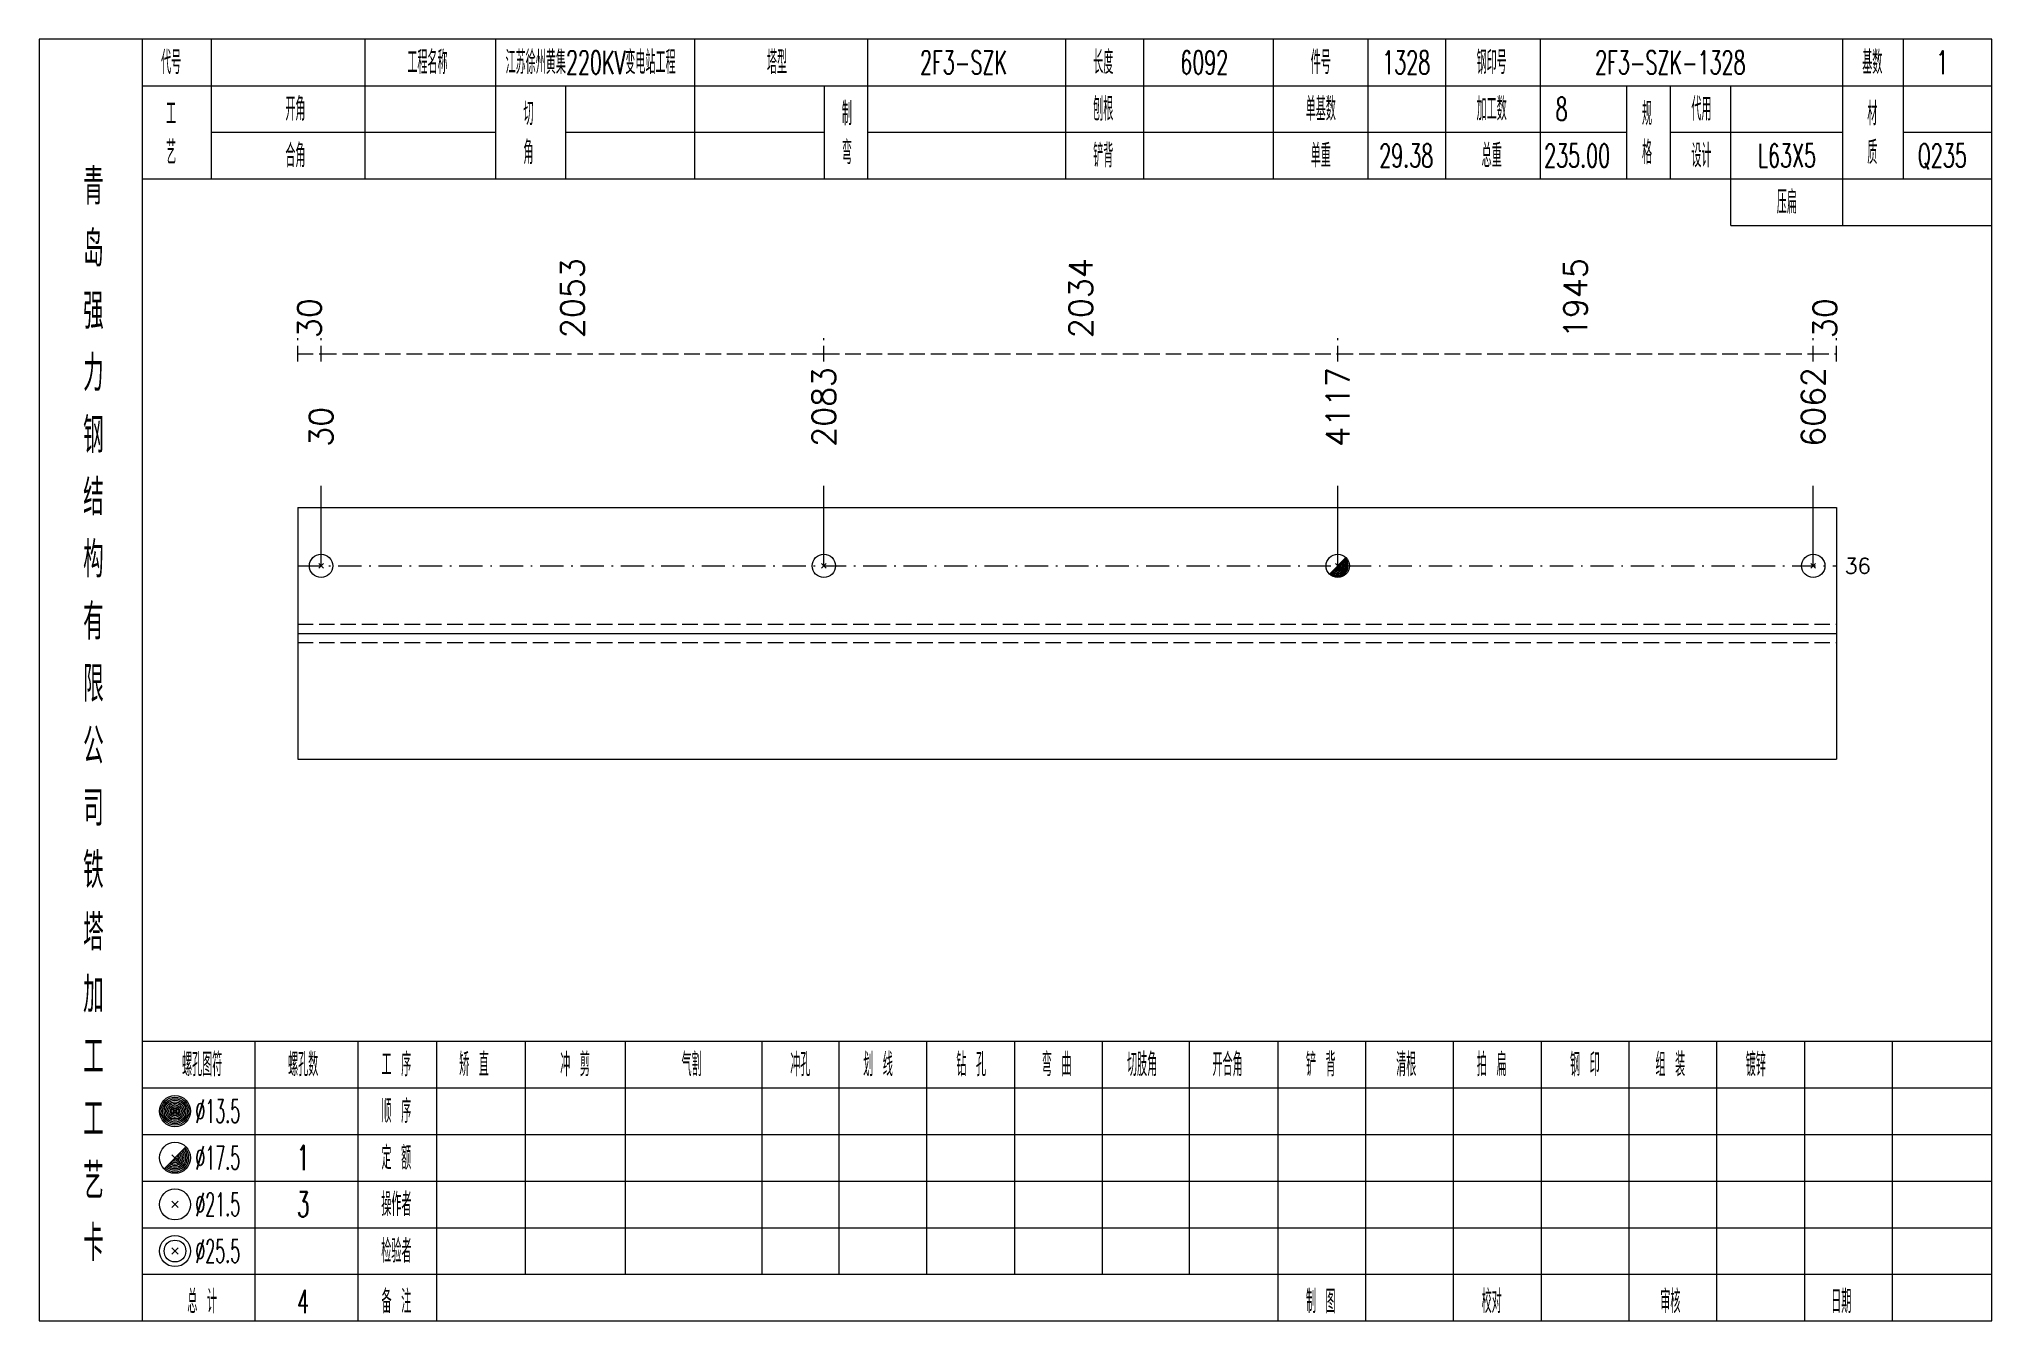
# Model space of a CAD drawing. Extents: x 0 to 4623, y -1159 to 4890.
# Drawn here: x 0 to 251.4, y 0 to 165 of the extents above; entities that cross this region are included whole.
import ezdxf
from ezdxf.enums import TextEntityAlignment as Align

# ---------------------------------------------------------------- set-up
doc = ezdxf.new("R2010")
doc.units = 0
doc.header["$MEASUREMENT"] = 0
doc.linetypes.add('一点画线', pattern=[5.2, 3, -1, 0.2, -1])
doc.linetypes.add('虚线', pattern=[2.75, 2, -0.75])
doc.layers.get('0').update_dxf_attribs({"linetype": 'CONTINUOUS', "lineweight": 25})
for name, color, linetype, lineweight in [('1', 7, 'CONTINUOUS', 25), ('4', 7, 'CONTINUOUS', 25), ('5', 7, 'CONTINUOUS', 25)]:
    doc.layers.add(name, color=color, linetype=linetype, lineweight=lineweight)
doc.styles.get("Standard").update_dxf_attribs({"font": 'simplex.shx', "width": 0.7, "height": 3, "bigfont": 'gbhzfs.shx'})

msp = doc.modelspace()

# ---------------------------------------------------------------- texts
at = {"color": 8, "linetype": 'Continuous', "lineweight": 9}
for s, p in [('2053', (68.668, 126.5)), ('2034', (134.106, 126.5)), ('1945', (197.788, 126.5)), ('30', (34.8, 126.5)), ('30', (229.9, 126.5))]:
    msp.add_text(s, height=3, rotation=90, dxfattribs=at).set_placement(p, align=Align.MIDDLE_LEFT)
at = {"color": 7, "linetype": 'Continuous', "lineweight": 13}
for s, p in [('2083', (101.035, 112.5)), ('4117', (167.177, 112.5)), ('6062', (228.4, 112.5)), ('30', (36.3, 112.5))]:
    msp.add_text(s, height=3, rotation=90, dxfattribs=at).set_placement(p, align=Align.MIDDLE_LEFT)
msp.add_text('36', height=2, dxfattribs=at).set_placement((232.4, 97.19), align=Align.MIDDLE_LEFT)
at = {"layer": '4', "color": 1, "linetype": 'Continuous', "lineweight": 13}
for s, height, width, p in [('代号', 3, 0.6, (17, 162)), ('工程名称', 3, 0.6, (50, 162)), ('江苏徐州黄集220KV变电站工程', 3, 0.6, (71, 162)), ('塔型', 3, 0.6, (95, 162)), ('2F3-SZK', 3, 0.6, (119, 162)), ('长度', 3, 0.6, (137, 162)), ('6092', 3, 0.6, (150, 162)), ('件号', 3, 0.6, (165, 162)), ('1328', 3, 0.6, (176, 162)), ('钢印号', 3, 0.6, (187, 162)), ('2F3-SZK-1328', 3, 0.6, (210, 162)), ('基数', 3, 0.6, (236, 162)), ('1', 3, 0.6, (245, 162)), ('工', 3, 0.6, (17, 155.4)), ('开角', 3, 0.6, (33, 156)), ('切', 3, 0.6, (63, 155.4)), ('制', 3, 0.6, (104, 155.4)), ('刨根', 3, 0.6, (137, 156)), ('单基数', 3, 0.6, (165, 156)), ('加工数', 3, 0.6, (187, 156)), ('8', 3, 0.6, (196, 156)), ('规', 3, 0.6, (207, 155.4)), ('代用', 3, 0.6, (214, 156)), ('材', 3, 0.6, (236, 155.4)), ('艺', 3, 0.6, (17, 150.4)), ('合角', 3, 0.6, (33, 150)), ('角', 3, 0.6, (63, 150.4)), ('弯', 3, 0.6, (104, 150.4)), ('铲背', 3, 0.6, (137, 150)), ('单重', 3, 0.6, (165, 150)), ('29.38', 3, 0.6, (176, 150)), ('总重', 3, 0.6, (187, 150)), ('235.00', 3, 0.6, (198, 150)), ('格', 3, 0.6, (207, 150.4)), ('设计', 3, 0.6, (214, 150)), ('L63X5', 3, 0.6, (225, 150)), ('质', 3, 0.6, (236, 150.4)), ('Q235', 3, 0.6, (245, 150)), ('青', 4.6, 0.8, (7, 146)), ('压扁', 3, 0.6, (225, 144)), ('岛', 4.6, 0.8, (7, 138)), ('强', 4.6, 0.8, (7, 130)), ('力', 4.6, 0.8, (7, 122)), ('钢', 4.6, 0.8, (7, 114)), ('结', 4.6, 0.8, (7, 106)), ('构', 4.6, 0.8, (7, 98)), ('有', 4.6, 0.8, (7, 90)), ('限', 4.6, 0.8, (7, 82)), ('公', 4.6, 0.8, (7, 74)), ('司', 4.6, 0.8, (7, 66)), ('铁', 4.6, 0.8, (7, 58)), ('塔', 4.6, 0.8, (7, 50)), ('加', 4.6, 0.8, (7, 42)), ('工', 4.6, 0.8, (7, 34)), ('螺孔图符', 3, 0.6, (21, 33)), ('螺孔数', 3, 0.6, (34, 33)), ('工 序', 3, 0.6, (46, 33)), ('矫 直', 3, 0.6, (56, 33)), ('冲 剪', 3, 0.6, (69, 33)), ('气割', 3, 0.6, (84, 33)), ('冲孔', 3, 0.6, (98, 33)), ('划 线', 3, 0.6, (108, 33)), ('钻 孔', 3, 0.6, (120, 33)), ('弯 曲', 3, 0.6, (131, 33)), ('切肢角', 3, 0.6, (142, 33)), ('开合角', 3, 0.6, (153, 33)), ('铲 背', 3, 0.6, (165, 33)), ('清根', 3, 0.6, (176, 33)), ('拍 扁', 3, 0.6, (187, 33)), ('钢 印', 3, 0.6, (199, 33)), ('组 装', 3, 0.6, (210, 33)), ('镀锌', 3, 0.6, (221, 33)), ('工', 4.6, 0.8, (7, 26)), ('%%C13.5', 3, 0.5, (23, 27)), ('顺 序', 3, 0.6, (46, 27)), ('定 额', 3, 0.6, (46, 21)), ('艺', 4.6, 0.8, (7, 18)), ('%%C17.5', 3, 0.5, (23, 21)), ('1', 3.2, 0.6, (34, 21)), ('%%C21.5', 3, 0.5, (23, 15)), ('3', 3.2, 0.6, (34, 15)), ('操作者', 3, 0.6, (46, 15)), ('卡', 4.6, 0.8, (7, 10)), ('%%C25.5', 3, 0.5, (23, 9)), ('检验者', 3, 0.6, (46, 9)), ('总 计', 3, 0.6, (21, 2.5)), ('4', 3, 0.6, (34, 2.5)), ('备 注', 3, 0.6, (46, 2.5)), ('制 图', 3, 0.6, (165, 2.5)), ('校对', 3, 0.6, (187, 2.5)), ('审核', 3, 0.6, (210, 2.5)), ('日期', 3, 0.6, (232, 2.5))]:
    msp.add_text(s, height=height, dxfattribs=dict(at, width=width)).set_placement(p, align=Align.MIDDLE_CENTER)

# ---------------------------------------------------------------- blocks, each defined once
blk = doc.blocks.new('孔21.5')
at = {"layer": '5', "color": 7, "linetype": 'Continuous', "lineweight": 13}
for p, q in [((-0.2, -0.2), (0.2, 0.2)), ((-0.2, 0.2), (0.2, -0.2))]:
    blk.add_line(p, q, dxfattribs=at)
blk.add_circle((0, 0), 1, dxfattribs=at)
blk = doc.blocks.new('孔17.5')
at = {"layer": '5', "color": 7, "linetype": 'Continuous', "lineweight": 13}
for p, q in [((-0.707, -0.707), (0.707, 0.707)), ((-0.2, 0.2), (0.2, -0.2))]:
    blk.add_line(p, q, dxfattribs=at)
blk.add_circle((0, 0), 1, dxfattribs=at)
for radius in [0.9, 0.8, 0.7, 0.6, 0.5, 0.4, 0.3, 0.2, 0.1]:
    blk.add_arc((0, 0), radius, 225, 45, dxfattribs=at)

# ---------------------------------------------------------------- linework, layer by layer
at = {"color": 8, "linetype": '虚线', "lineweight": 9}
for p, q in [((33.3, 123.5), (33.3, 126.5)), ((36.3, 123.5), (36.3, 126.5)), ((36.3, 123.5), (36.3, 126.5)), ((101.035, 123.5), (101.035, 126.5)), ((101.035, 123.5), (101.035, 126.5)), ((167.177, 123.5), (167.177, 126.5)), ((167.177, 123.5), (167.177, 126.5)), ((228.4, 123.5), (228.4, 126.5)), ((228.4, 123.5), (228.4, 126.5)), ((231.4, 123.5), (231.4, 126.5)), ((33.3, 124.5), (36.3, 124.5)), ((36.3, 124.5), (101.035, 124.5)), ((101.035, 124.5), (167.177, 124.5)), ((167.177, 124.5), (228.4, 124.5)), ((228.4, 124.5), (231.4, 124.5))]:
    msp.add_line(p, q, dxfattribs=at)
at = {"color": 7, "linetype": 'Continuous', "lineweight": 13}
for p, q in [((36.3, 97.19), (36.3, 107.5)), ((101.035, 97.19), (101.035, 107.5)), ((167.177, 97.19), (167.177, 107.5)), ((228.4, 97.19), (228.4, 107.5))]:
    msp.add_line(p, q, dxfattribs=at)
at = {"color": 7, "linetype": 'Continuous', "lineweight": 18}
for p, q in [((33.3, 104.69), (33.3, 72.31)), ((33.3, 104.69), (231.4, 104.69)), ((231.4, 104.69), (231.4, 72.31)), ((33.3, 88.5), (231.4, 88.5))]:
    msp.add_line(p, q, dxfattribs=at)
at = {"color": 3, "linetype": '一点画线', "lineweight": 13}
msp.add_line((33.3, 97.19), (231.4, 97.19), dxfattribs=at)
at = {"color": 1, "linetype": '虚线', "lineweight": 18}
for p, q in [((33.3, 89.69), (231.4, 89.69)), ((33.3, 87.31), (231.4, 87.31))]:
    msp.add_line(p, q, dxfattribs=at)
at = {"layer": '1', "color": 7, "linetype": 'Continuous', "lineweight": 18}
msp.add_line((33.3, 72.31), (231.4, 72.31), dxfattribs=at)
at = {"layer": '4', "color": 1, "linetype": 'Continuous', "lineweight": 18}
for p, q in [((13.3, 0), (13.3, 165)), ((22.2, 147), (22.2, 165)), ((42, 147), (42, 165)), ((58.8, 147), (58.8, 165)), ((84.4, 147), (84.4, 165)), ((106.7, 147), (106.7, 165)), ((132.2, 147), (132.2, 165)), ((142.2, 147), (142.2, 165)), ((158.9, 147), (158.9, 165)), ((171.1, 147), (171.1, 165)), ((181.1, 147), (181.1, 165)), ((193.3, 147), (193.3, 165)), ((232.2, 141), (232.2, 165)), ((240, 147), (240, 165)), ((13.3, 159), (251.4, 159)), ((67.8, 147), (67.8, 159)), ((101.1, 147), (101.1, 159)), ((204.4, 147), (204.4, 159)), ((210, 147), (210, 159)), ((217.8, 141), (217.8, 159)), ((22.2, 153), (58.8, 153)), ((67.8, 153), (101.1, 153)), ((106.7, 153), (204.4, 153)), ((210, 153), (232.2, 153)), ((240, 153), (251.4, 153)), ((13.3, 147), (251.4, 147)), ((217.8, 141), (251.4, 141)), ((13.3, 36), (251.4, 36)), ((27.8, 0), (27.8, 36)), ((41.1, 0), (41.1, 36)), ((51.2, 0), (51.2, 36)), ((62.6, 6), (62.6, 36)), ((75.5, 6), (75.5, 36)), ((93.1, 6), (93.1, 36)), ((103, 6), (103, 36)), ((114.3, 6), (114.3, 36)), ((125.6, 6), (125.6, 36)), ((136.9, 6), (136.9, 36)), ((148.1, 6), (148.1, 36)), ((159.5, 6), (159.5, 36)), ((170.8, 6), (170.8, 36)), ((182.1, 6), (182.1, 36)), ((193.4, 6), (193.4, 36)), ((204.7, 6), (204.7, 36)), ((216, 6), (216, 36)), ((227.3, 6), (227.3, 36)), ((238.6, 6), (238.6, 36)), ((13.3, 30), (251.4, 30)), ((13.3, 24), (251.4, 24)), ((13.3, 18), (251.4, 18)), ((13.3, 12), (251.4, 12)), ((13.3, 6), (251.4, 6)), ((159.5, 0), (159.5, 6)), ((170.8, 0), (170.8, 6)), ((182.1, 0), (182.1, 6)), ((193.4, 0), (193.4, 6)), ((204.7, 0), (204.7, 6)), ((216, 0), (216, 6)), ((227.3, 0), (227.3, 6)), ((238.6, 0), (238.6, 6))]:
    msp.add_line(p, q, dxfattribs=at)
at = {"layer": '4', "color": 7, "linetype": 'Continuous', "lineweight": 13}
for p, q in [((17.3, 26.8), (17.7, 27.2)), ((17.7, 26.8), (17.3, 27.2)), ((16.086, 19.586), (18.914, 22.414)), ((17.1, 21.4), (17.9, 20.6)), ((17.1, 14.6), (17.9, 15.4)), ((17.1, 15.4), (17.9, 14.6)), ((17.1, 8.6), (17.9, 9.4)), ((17.1, 9.4), (17.9, 8.6))]:
    msp.add_line(p, q, dxfattribs=at)
at = {"layer": '4', "color": 1, "linetype": 'Continuous', "lineweight": 18}
msp.add_lwpolyline([(0, 165), (0, 0), (251.4, 0), (251.4, 165)], close=True, dxfattribs=at)
at = {"layer": '4', "color": 7, "linetype": 'Continuous', "lineweight": 13}
for centre, radius in [((17.5, 27), 2), ((17.5, 27), 1.8), ((17.5, 27), 1.6), ((17.5, 27), 1.4), ((17.5, 27), 1.2), ((17.5, 27), 1), ((17.5, 27), 0.8), ((17.5, 27), 0.6), ((17.5, 27), 0.4), ((17.5, 27), 0.2), ((17.5, 21), 2), ((17.5, 15), 2), ((17.5, 9), 2), ((17.5, 9), 1.4)]:
    msp.add_circle(centre, radius, dxfattribs=at)
for radius in [1.8, 1.6, 1.4, 1.2, 1, 0.8, 0.6, 0.4, 0.2]:
    msp.add_arc((17.5, 21), radius, 225, 45, dxfattribs=at)

# ---------------------------------------------------------------- block references
at = {"color": 7, "linetype": 'Continuous', "lineweight": 13, "xscale": 1.5, "yscale": 1.5, "zscale": 1.5}
for name, p in [('孔21.5', (36.3, 97.19)), ('孔21.5', (101.035, 97.19)), ('孔17.5', (167.177, 97.19)), ('孔21.5', (228.4, 97.19))]:
    msp.add_blockref(name, p, dxfattribs=at)

msp.set_redraw_order([(e.dxf.handle, doc.entitydb.next_handle()) for e in msp.query("TEXT MTEXT ATTDEF DIMENSION ARC_DIMENSION")])  # texts and dimensions are drawn at this point

doc.saveas('drawing.dxf')
